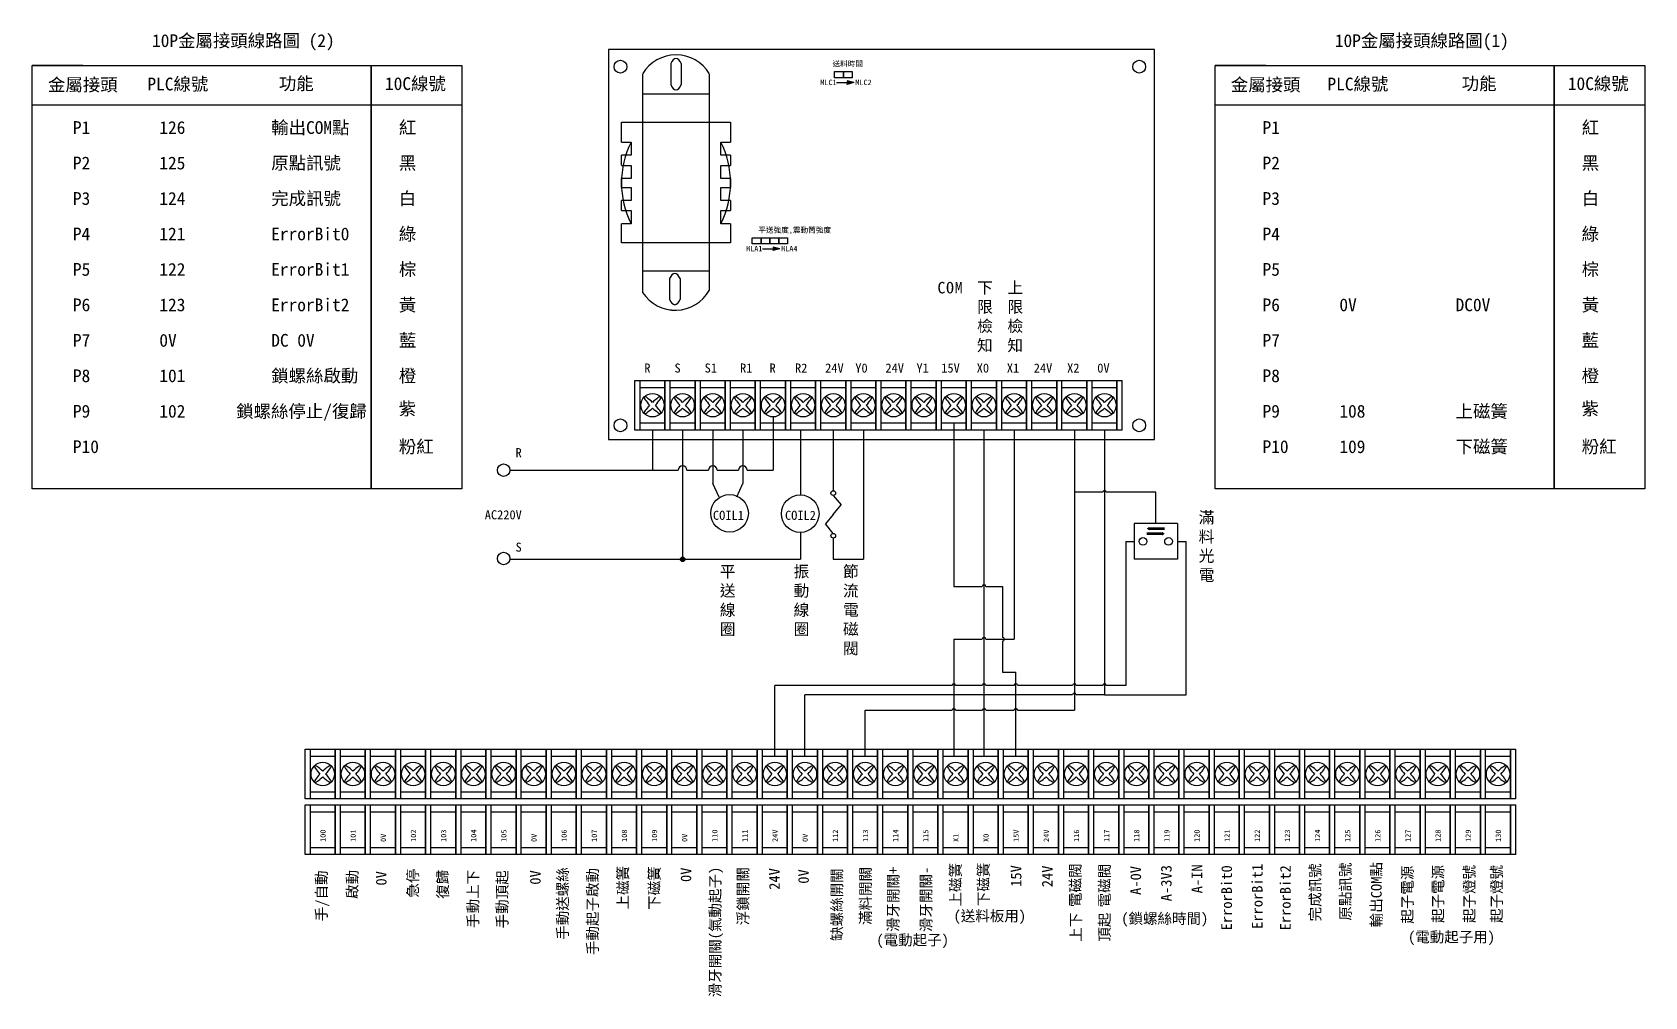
# Model space of a CAD drawing. Extents: x 363 to 817, y 464 to 736.
import ezdxf

# ---------------------------------------------------------------- set-up
doc = ezdxf.new("R2010")
doc.units = 0
doc.layers.get('0').update_dxf_attribs({"linetype": 'CONTINUOUS'})
for name, color, linetype in [('7', 7, 'CONTINUOUS'), ('圖框層', 7, 'CONTINUOUS'), ('實線', 7, 'CONTINUOUS'), ('標尺寸層', 3, 'CONTINUOUS')]:
    doc.layers.add(name, color=color, linetype=linetype)
doc.styles.add('STSL', font='kaiu.ttf')
doc.styles.add('標楷體', font='kaiu.ttf')

msp = doc.modelspace()

# ---------------------------------------------------------------- texts
at = {"layer": '圖框層', "color": 4, "style": 'STSL'}
for s, height, p in [('10P金屬接頭線路圖 (2)', 3.6, (396.32, 732.03)), ('10P金屬接頭線路圖(1) ', 3.6, (729.94, 732.03)), ('送料時間', 1.536, (588.25, 726.54)), ('金屬接頭', 3.6, (366.97, 719.6)), ('PLC線號', 3.6, (395.02, 719.8)), ('功能', 3.6, (432.1, 719.95)), ('10C線號', 3.6, (462.03, 719.91)), ('金屬接頭', 3.6, (700.6, 719.6)), ('PLC線號', 3.6, (727.86, 719.8)), ('功能', 3.6, (765.73, 719.95)), ('10C線號', 3.6, (795.66, 719.91)), ('MLC1', 1.536, (584.81, 721.29)), ('MLC2', 1.536, (594.69, 721.29)), ('P1', 3.6, (374, 707.53)), ('126', 3.6, (398.38, 707.53)), ('輸出COM點', 3.6, (429.94, 707.53)), ('紅', 3.6, (465.94, 707.53)), ('P1', 3.6, (709.55, 707.53)), ('紅', 3.6, (799.57, 707.53)), ('P2', 3.6, (374, 697.53)), ('125', 3.6, (398.38, 697.53)), ('原點訊號', 3.6, (429.94, 697.53)), ('黑', 3.6, (465.94, 697.53)), ('P2', 3.6, (709.55, 697.53)), ('黑', 3.6, (799.57, 697.53)), ('完成訊號', 3.6, (429.94, 687.53)), ('白', 3.6, (465.94, 687.53)), ('白', 3.6, (799.57, 687.53)), ('P3', 3.6, (374, 687.53)), ('124', 3.6, (398.38, 687.53)), ('P3', 3.6, (709.55, 687.53)), ('P4', 3.6, (374, 677.53)), ('121', 3.6, (398.38, 677.53)), ('ErrorBit0', 3.6, (429.94, 677.53)), ('綠', 3.6, (465.94, 677.53)), ('平送強度,震動筒強度', 1.536, (567.33, 679.67)), ('P4', 3.6, (709.55, 677.53)), ('綠', 3.6, (799.57, 677.53)), ('MLA1', 1.536, (563.89, 674.42)), ('MLA4', 1.536, (573.77, 674.42)), ('P5', 3.6, (374, 667.53)), ('122', 3.6, (398.38, 667.53)), ('ErrorBit1', 3.6, (429.94, 667.53)), ('棕', 3.6, (465.94, 667.53)), ('P5', 3.6, (709.55, 667.53)), ('棕', 3.6, (799.57, 667.53)), ('P6', 3.6, (374, 657.53)), ('123', 3.6, (398.38, 657.53)), ('ErrorBit2', 3.6, (429.94, 657.53)), ('黃', 3.6, (465.94, 657.53)), ('P6', 3.6, (709.55, 657.53)), ('0V', 3.6, (731.22, 657.53)), ('DC0V', 3.6, (764, 657.53)), ('黃', 3.6, (799.57, 657.53)), ('P7', 3.6, (374, 647.53)), ('0V', 3.6, (398.38, 647.53)), ('DC 0V', 3.6, (429.94, 647.53)), ('藍', 3.6, (465.94, 647.53)), ('P7', 3.6, (709.55, 647.53)), ('藍', 3.6, (799.57, 647.53)), ('鎖螺絲啟動', 3.6, (429.94, 637.53)), ('橙', 3.6, (465.94, 637.53)), ('R', 2.56, (535.18, 640.23)), ('S', 2.56, (543.68, 640.23)), ('S1', 2.56, (552.18, 640.23)), ('R1', 2.56, (562.18, 640.23)), ('R', 2.56, (570.49, 640.23)), ('R2', 2.56, (577.68, 640.23)), ('24V', 2.56, (586.18, 640.23)), ('Y0', 2.56, (594.68, 640.23)), ('24V', 2.56, (603.18, 640.23)), ('Y1', 2.56, (611.93, 640.23)), ('15V', 2.56, (618.93, 640.23)), ('X0', 2.56, (628.93, 640.23)), ('X1', 2.56, (637.43, 640.23)), ('24V', 2.56, (645.02, 640.23)), ('X2', 2.56, (654.43, 640.23)), ('0V', 2.56, (662.93, 640.23)), ('橙', 3.6, (799.57, 637.53)), ('P8', 3.6, (374, 637.53)), ('101', 3.6, (398.38, 637.53)), ('P8', 3.6, (709.55, 637.53)), ('紫', 3.6, (465.89, 628.24)), ('紫', 3.6, (799.52, 628.24)), ('P9', 3.6, (374, 627.53)), ('102', 3.6, (398.38, 627.53)), ('鎖螺絲停止/復歸', 3.6, (420.05, 627.53)), ('P9', 3.6, (709.55, 627.53)), ('108', 3.6, (731.22, 627.53)), ('上磁簧', 3.6, (764, 627.53)), ('P10', 3.6, (374, 617.53)), ('粉紅', 3.6, (465.94, 617.53)), ('R', 2.56, (498.86, 616.36)), ('P10', 3.6, (709.55, 617.53)), ('109', 3.6, (731.22, 617.53)), ('下磁簧', 3.6, (764, 617.53)), ('粉紅', 3.6, (799.57, 617.53)), ('AC220V', 2.56, (490.17, 598.85)), ('COIL1', 2.56, (554.54, 598.7)), ('COIL2', 2.56, (574.86, 598.7)), ('S', 2.56, (498.86, 589.72)), ('(送料板用)', 3, (622.4, 485.5)), ('(鎖螺絲時間)', 3, (669.7, 484.79)), ('(電動起子)', 3, (600.63, 478.73)), ('(電動起子用)', 3, (750.58, 479.58))]:
    msp.add_text(s, height=height, dxfattribs=at).set_placement(p)
for s, height, p in [('100', 1.5, (445.29, 507.86)), ('101', 1.5, (453.79, 507.86)), ('0V', 1.5, (462.29, 507.86)), ('102', 1.5, (470.79, 507.86)), ('103', 1.5, (479.29, 507.86)), ('104', 1.5, (487.79, 507.86)), ('105', 1.5, (496.29, 507.86)), ('0V', 1.5, (504.79, 507.86)), ('106', 1.5, (513.29, 507.86)), ('107', 1.5, (521.79, 507.86)), ('108', 1.5, (530.29, 507.86)), ('109', 1.5, (538.79, 507.86)), ('0V', 1.5, (547.29, 507.86)), ('110', 1.5, (555.79, 507.86)), ('111', 1.5, (564.29, 507.86)), ('24V', 1.5, (572.79, 507.86)), ('0V', 1.5, (581.29, 507.86)), ('112', 1.5, (589.79, 507.86)), ('113', 1.5, (598.29, 507.86)), ('114', 1.5, (606.79, 507.86)), ('115', 1.5, (615.29, 507.86)), ('X1', 1.5, (623.79, 507.86)), ('X0', 1.5, (632.29, 507.86)), ('15V', 1.5, (640.79, 507.86)), ('24V', 1.5, (649.29, 507.86)), ('116', 1.5, (657.79, 507.86)), ('117', 1.5, (666.29, 507.86)), ('118', 1.5, (674.79, 507.86)), ('119', 1.5, (683.29, 507.86)), ('120', 1.5, (691.79, 507.86)), ('121', 1.5, (700.29, 507.86)), ('122', 1.5, (708.79, 507.86)), ('123', 1.5, (717.29, 507.86)), ('124', 1.5, (725.79, 507.86)), ('125', 1.5, (734.29, 507.86)), ('126', 1.5, (742.79, 507.86)), ('127', 1.5, (751.29, 507.86)), ('128', 1.5, (759.79, 507.86)), ('129', 1.5, (768.29, 507.86)), ('130', 1.5, (776.79, 507.86)), ('手動送螺絲', 3, (513.63, 480.27)), ('上磁簧', 3, (530.64, 488.83)), ('下磁簧', 3, (539.47, 488.71)), ('0V', 3, (548.4, 496.58)), ('浮鎖開關', 3, (564.52, 484.37)), ('24V', 3, (573.37, 494.37)), ('滿料開關', 3, (599.05, 484.45)), ('滑牙開關+', 3, (606.86, 482.47)), ('滑牙開關-', 3, (616.13, 482.47)), ('上磁簧', 3, (624.45, 489.66)), ('下磁簧', 3, (632.31, 489.76)), ('15V', 3, (641.53, 495.2)), ('24V', 3, (650.32, 495.1)), ('電磁閥', 3, (658.26, 489.53)), ('電磁閥', 3, (666.47, 489.4)), ('A-0V', 3, (675.27, 492.93)), ('A-3V3', 3, (683.89, 491.14)), ('A-IN', 3, (692.52, 493.38)), ('ErrorBit0', 3, (700.92, 482.93)), ('ErrorBit1', 3, (709.55, 483.34)), ('ErrorBit2', 3, (717.49, 482.93)), ('完成訊號', 3, (725.9, 485.47)), ('原點訊號', 3, (734.42, 485.7)), ('輸出COM點', 3, (743.15, 483.81)), ('起子電源', 3, (751.9, 484.83)), ('起子電源', 3, (760.54, 485.02)), ('起子燈號', 3, (769.38, 485.02)), ('起子燈號', 3, (777.08, 485.02)), ('手/自動', 3, (445.6, 485.51)), ('啟動', 3, (454.31, 491.8)), ('0V', 3, (462.45, 495.57)), ('急停', 3, (471.36, 492.17)), ('復歸', 3, (479.81, 491.82)), ('手動上下', 3, (488.36, 483.63)), ('手動頂起', 3, (496.57, 483.51)), ('0V', 3, (505.92, 495.82)), ('手動起子啟動', 3, (522.09, 475.97)), ('滑牙開關(氣動起子)', 3, (556.64, 464.05)), ('0V', 3, (581.57, 496.09)), ('缺螺絲開關', 3, (590.97, 479.96)), ('上下', 3, (658.39, 479.74)), ('頂起', 3, (666.47, 479.74))]:
    msp.add_text(s, height=height, rotation=90, dxfattribs=at).set_placement(p)
at = {"layer": '標尺寸層', "color": 0, "char_height": 3.25, "width": 4.1791, "attachment_point": 1, "style": '標楷體'}
for s, insert in [('{\\T1.1;COM}', (617.86, 665.8)), ('{\\T1.1;下限\\P檢\\P知}', (629.03, 665.8)), ('{\\T1.1;上\\P限\\P檢\\P知}', (637.59, 665.8)), ('{\\T1.1;滿料光電}', (691.53, 601)), ('\\pt6.5;{\\T1.1;平\\P送線圈}', (556.47, 585.76)), ('\\pt6.5;{\\T1.1;振動\\P線圈}', (577.27, 585.76)), ('\\pt6.5;{\\T1.1;節流電磁閥}', (591.21, 585.76))]:
    msp.add_mtext(s, dxfattribs=dict(at, insert=insert))

# ---------------------------------------------------------------- blocks, each defined once
blk = doc.blocks.new('JOIN')
at = {"layer": '標尺寸層'}
h = blk.add_hatch(color=7, dxfattribs=at)
edge = h.paths.add_edge_path()
edge.add_arc((0, 0), 0.636, 0, 360)
at = {"layer": '標尺寸層', "color": 7}
blk.add_circle((0, 0), 0.636, dxfattribs=at)

# ---------------------------------------------------------------- hatches: boundary and pattern name
at = {"layer": '標尺寸層'}
for points in [[(594.27, 722.01), (592.42, 721.5), (592.52, 722.01), (592.42, 722.52)], [(573.35, 675.13), (571.5, 674.62), (571.6, 675.13), (571.5, 675.64)]]:
    msp.add_hatch(color=7, dxfattribs=at).paths.add_polyline_path(points)

# ---------------------------------------------------------------- linework, layer by layer
for p, q in [((376.81, 726.84), (362.53, 726.84)), ((710.44, 726.84), (696.16, 726.84))]:
    msp.add_line(p, q)
for points in [[(362.53, 726.84), (458.14, 726.84), (458.14, 607.4), (362.53, 607.4)], [(696.16, 726.84), (791.77, 726.84), (791.77, 607.4), (696.16, 607.4)]]:
    msp.add_lwpolyline(points, close=True)
for points in [[(677.63, 596.22, 1.08, 0, 0), (676.91, 596.22, 0, 0, 0)], [(681.23, 594.78, 1.08, 0, 0), (681.95, 594.78, 0, 0, 0)]]:
    msp.add_lwpolyline(points, format="xyseb")
at = {"layer": '7'}
for centre in [(675.83, 592.62), (675.83, 592.62), (683.03, 592.62), (683.03, 592.62)]:
    msp.add_circle(centre, 1.08, dxfattribs=at)
at = {"layer": '實線'}
for p, q in [((685.55, 597.66), (673.31, 597.66)), ((685.55, 597.66), (673.31, 597.66)), ((685.55, 597.66), (685.55, 587.58)), ((685.55, 597.66), (685.55, 587.58)), ((685.55, 587.58), (673.31, 587.58)), ((685.55, 587.58), (673.31, 587.58))]:
    msp.add_line(p, q, dxfattribs=at)
msp.add_lwpolyline([(673.31, 597.66), (673.31, 587.58)], dxfattribs=at)
msp.add_lwpolyline([(673.31, 597.66), (673.31, 587.58)], dxfattribs=at)
at = {"layer": '實線', "const_width": 0.72}
for points in [[(681.95, 596.22), (677.63, 596.22)], [(681.23, 594.78), (676.91, 594.78)]]:
    msp.add_lwpolyline(points, dxfattribs=at)
at = {"layer": '標尺寸層', "color": 7}
for p, q in [((534.71, 662.8), (534.71, 724.52)), ((542.66, 727.36), (542.66, 721.47)), ((545.61, 727.36), (545.61, 721.47)), ((553.51, 724.52), (553.51, 663.41)), ((589.42, 722.01), (592.52, 722.01)), ((594.27, 722.01), (592.42, 722.52)), ((592.42, 722.52), (592.52, 722.01)), ((594.27, 722.01), (592.42, 721.5)), ((592.42, 721.5), (592.52, 722.01)), ((362.53, 715.75), (483.73, 715.75)), ((696.16, 715.75), (817.35, 715.75)), ((568.5, 675.13), (571.6, 675.13)), ((573.35, 675.13), (571.5, 675.64)), ((571.5, 675.64), (571.6, 675.13)), ((573.35, 675.13), (571.5, 674.62)), ((571.5, 674.62), (571.6, 675.13)), ((542.3, 666.74), (542.3, 660.85)), ((545.25, 666.74), (545.25, 660.85)), ((542.81, 657.81), (542.44, 657.81)), ((533.98, 624.03), (533.98, 638.03)), ((542.48, 624.03), (542.48, 638.03)), ((550.98, 624.03), (550.98, 638.03)), ((559.48, 624.03), (559.48, 638.03)), ((567.98, 624.03), (567.98, 638.03)), ((576.48, 624.03), (576.48, 638.03)), ((584.98, 624.03), (584.98, 638.03)), ((593.48, 624.03), (593.48, 638.03)), ((601.98, 624.03), (601.98, 638.03)), ((610.48, 624.03), (610.48, 638.03)), ((618.98, 624.03), (618.98, 638.03)), ((627.48, 624.03), (627.48, 638.03)), ((635.98, 624.03), (635.98, 638.03)), ((644.48, 624.03), (644.48, 638.03)), ((652.98, 624.03), (652.98, 638.03)), ((661.48, 624.03), (661.48, 638.03)), ((668.48, 638.03), (669.98, 638.03)), ((668.48, 624.03), (668.48, 638.03)), ((669.98, 624.03), (669.98, 638.03)), ((533.98, 636.03), (540.98, 636.03)), ((542.48, 636.03), (549.48, 636.03)), ((550.98, 636.03), (557.98, 636.03)), ((559.48, 636.03), (566.48, 636.03)), ((567.98, 636.03), (574.98, 636.03)), ((576.48, 636.03), (583.48, 636.03)), ((584.98, 636.03), (591.98, 636.03)), ((593.48, 636.03), (600.48, 636.03)), ((601.98, 636.03), (608.98, 636.03)), ((610.48, 636.03), (617.48, 636.03)), ((618.98, 636.03), (625.98, 636.03)), ((627.48, 636.03), (634.48, 636.03)), ((635.98, 636.03), (642.98, 636.03)), ((644.48, 636.03), (651.48, 636.03)), ((652.98, 636.03), (659.98, 636.03)), ((661.48, 636.03), (668.48, 636.03)), ((533.98, 626.03), (540.98, 626.03)), ((542.48, 626.03), (549.48, 626.03)), ((550.98, 626.03), (557.98, 626.03)), ((559.48, 626.03), (566.48, 626.03)), ((567.98, 626.03), (574.98, 626.03)), ((576.48, 626.03), (583.48, 626.03)), ((584.98, 626.03), (591.98, 626.03)), ((593.48, 626.03), (600.48, 626.03)), ((601.98, 626.03), (608.98, 626.03)), ((610.48, 626.03), (617.48, 626.03)), ((618.98, 626.03), (625.98, 626.03)), ((627.48, 626.03), (634.48, 626.03)), ((635.98, 626.03), (642.98, 626.03)), ((644.48, 626.03), (651.48, 626.03)), ((652.98, 626.03), (659.98, 626.03)), ((661.48, 626.03), (668.48, 626.03)), ((669.98, 624.03), (668.48, 624.03)), ((440.98, 520.03), (440.98, 534.03)), ((449.48, 520.03), (449.48, 534.03)), ((457.98, 520.03), (457.98, 534.03)), ((466.48, 520.03), (466.48, 534.03)), ((474.98, 520.03), (474.98, 534.03)), ((483.48, 520.03), (483.48, 534.03)), ((491.98, 520.03), (491.98, 534.03)), ((500.48, 520.03), (500.48, 534.03)), ((508.98, 520.03), (508.98, 534.03)), ((517.48, 520.03), (517.48, 534.03)), ((525.98, 520.03), (525.98, 534.03)), ((534.48, 520.03), (534.48, 534.03)), ((542.98, 520.03), (542.98, 534.03)), ((551.48, 520.03), (551.48, 534.03)), ((559.98, 520.03), (559.98, 534.03)), ((568.48, 520.03), (568.48, 534.03)), ((575.48, 534.03), (576.98, 534.03)), ((575.48, 520.03), (575.48, 534.03)), ((576.98, 520.03), (576.98, 534.03)), ((576.98, 520.03), (576.98, 534.03)), ((585.48, 520.03), (585.48, 534.03)), ((593.98, 520.03), (593.98, 534.03)), ((602.48, 520.03), (602.48, 534.03)), ((610.98, 520.03), (610.98, 534.03)), ((619.48, 520.03), (619.48, 534.03)), ((627.98, 520.03), (627.98, 534.03)), ((636.48, 520.03), (636.48, 534.03)), ((644.98, 520.03), (644.98, 534.03)), ((653.48, 520.03), (653.48, 534.03)), ((661.98, 520.03), (661.98, 534.03)), ((670.48, 520.03), (670.48, 534.03)), ((678.98, 520.03), (678.98, 534.03)), ((687.48, 520.03), (687.48, 534.03)), ((695.98, 520.03), (695.98, 534.03)), ((704.48, 520.03), (704.48, 534.03)), ((711.48, 534.03), (712.98, 534.03)), ((711.48, 520.03), (711.48, 534.03)), ((712.98, 520.03), (712.98, 534.03)), ((712.98, 520.03), (712.98, 534.03)), ((721.48, 520.03), (721.48, 534.03)), ((729.98, 520.03), (729.98, 534.03)), ((738.48, 520.03), (738.48, 534.03)), ((746.98, 520.03), (746.98, 534.03)), ((755.48, 520.03), (755.48, 534.03)), ((763.98, 520.03), (763.98, 534.03)), ((772.48, 520.03), (772.48, 534.03)), ((779.48, 534.03), (780.98, 534.03)), ((779.48, 520.03), (779.48, 534.03)), ((780.98, 520.03), (780.98, 534.03)), ((440.98, 532.03), (447.98, 532.03)), ((449.48, 532.03), (456.48, 532.03)), ((457.98, 532.03), (464.98, 532.03)), ((466.48, 532.03), (473.48, 532.03)), ((474.98, 532.03), (481.98, 532.03)), ((483.48, 532.03), (490.48, 532.03)), ((491.98, 532.03), (498.98, 532.03)), ((500.48, 532.03), (507.48, 532.03)), ((508.98, 532.03), (515.98, 532.03)), ((517.48, 532.03), (524.48, 532.03)), ((525.98, 532.03), (532.98, 532.03)), ((534.48, 532.03), (541.48, 532.03)), ((542.98, 532.03), (549.98, 532.03)), ((551.48, 532.03), (558.48, 532.03)), ((559.98, 532.03), (566.98, 532.03)), ((568.48, 532.03), (575.48, 532.03)), ((576.98, 532.03), (583.98, 532.03)), ((585.48, 532.03), (592.48, 532.03)), ((593.98, 532.03), (600.98, 532.03)), ((602.48, 532.03), (609.48, 532.03)), ((610.98, 532.03), (617.98, 532.03)), ((619.48, 532.03), (626.48, 532.03)), ((627.98, 532.03), (634.98, 532.03)), ((636.48, 532.03), (643.48, 532.03)), ((644.98, 532.03), (651.98, 532.03)), ((653.48, 532.03), (660.48, 532.03)), ((661.98, 532.03), (668.98, 532.03)), ((670.48, 532.03), (677.48, 532.03)), ((678.98, 532.03), (685.98, 532.03)), ((687.48, 532.03), (694.48, 532.03)), ((695.98, 532.03), (702.98, 532.03)), ((704.48, 532.03), (711.48, 532.03)), ((712.98, 532.03), (719.98, 532.03)), ((721.48, 532.03), (728.48, 532.03)), ((729.98, 532.03), (736.98, 532.03)), ((738.48, 532.03), (745.48, 532.03)), ((746.98, 532.03), (753.98, 532.03)), ((755.48, 532.03), (762.48, 532.03)), ((763.98, 532.03), (770.98, 532.03)), ((772.48, 532.03), (779.48, 532.03)), ((440.98, 522.03), (447.98, 522.03)), ((449.48, 522.03), (456.48, 522.03)), ((457.98, 522.03), (464.98, 522.03)), ((466.48, 522.03), (473.48, 522.03)), ((474.98, 522.03), (481.98, 522.03)), ((483.48, 522.03), (490.48, 522.03)), ((491.98, 522.03), (498.98, 522.03)), ((500.48, 522.03), (507.48, 522.03)), ((508.98, 522.03), (515.98, 522.03)), ((517.48, 522.03), (524.48, 522.03)), ((525.98, 522.03), (532.98, 522.03)), ((534.48, 522.03), (541.48, 522.03)), ((542.98, 522.03), (549.98, 522.03)), ((551.48, 522.03), (558.48, 522.03)), ((559.98, 522.03), (566.98, 522.03)), ((568.48, 522.03), (575.48, 522.03)), ((576.98, 520.03), (575.48, 520.03)), ((576.98, 522.03), (583.98, 522.03)), ((585.48, 522.03), (592.48, 522.03)), ((593.98, 522.03), (600.98, 522.03)), ((602.48, 522.03), (609.48, 522.03)), ((610.98, 522.03), (617.98, 522.03)), ((619.48, 522.03), (626.48, 522.03)), ((627.98, 522.03), (634.98, 522.03)), ((636.48, 522.03), (643.48, 522.03)), ((644.98, 522.03), (651.98, 522.03)), ((653.48, 522.03), (660.48, 522.03)), ((661.98, 522.03), (668.98, 522.03)), ((670.48, 522.03), (677.48, 522.03)), ((678.98, 522.03), (685.98, 522.03)), ((687.48, 522.03), (694.48, 522.03)), ((695.98, 522.03), (702.98, 522.03)), ((704.48, 522.03), (711.48, 522.03)), ((712.98, 520.03), (711.48, 520.03)), ((712.98, 522.03), (719.98, 522.03)), ((721.48, 522.03), (728.48, 522.03)), ((729.98, 522.03), (736.98, 522.03)), ((738.48, 522.03), (745.48, 522.03)), ((746.98, 522.03), (753.98, 522.03)), ((755.48, 522.03), (762.48, 522.03)), ((763.98, 522.03), (770.98, 522.03)), ((772.48, 522.03), (779.48, 522.03)), ((780.98, 520.03), (779.48, 520.03)), ((440.98, 504.33), (440.98, 518.33)), ((440.98, 516.33), (447.98, 516.33)), ((449.48, 504.33), (449.48, 518.33)), ((449.48, 516.33), (456.48, 516.33)), ((457.98, 504.33), (457.98, 518.33)), ((457.98, 516.33), (464.98, 516.33)), ((466.48, 504.33), (466.48, 518.33)), ((466.48, 516.33), (473.48, 516.33)), ((474.98, 504.33), (474.98, 518.33)), ((474.98, 516.33), (481.98, 516.33)), ((483.48, 504.33), (483.48, 518.33)), ((483.48, 516.33), (490.48, 516.33)), ((491.98, 504.33), (491.98, 518.33)), ((491.98, 516.33), (498.98, 516.33)), ((500.48, 504.33), (500.48, 518.33)), ((500.48, 516.33), (507.48, 516.33)), ((508.98, 504.33), (508.98, 518.33)), ((508.98, 516.33), (515.98, 516.33)), ((517.48, 504.33), (517.48, 518.33)), ((517.48, 516.33), (524.48, 516.33)), ((525.98, 504.33), (525.98, 518.33)), ((525.98, 516.33), (532.98, 516.33)), ((534.48, 504.33), (534.48, 518.33)), ((534.48, 516.33), (541.48, 516.33)), ((542.98, 504.33), (542.98, 518.33)), ((542.98, 516.33), (549.98, 516.33)), ((551.48, 504.33), (551.48, 518.33)), ((551.48, 516.33), (558.48, 516.33)), ((559.98, 504.33), (559.98, 518.33)), ((559.98, 516.33), (566.98, 516.33)), ((568.48, 504.33), (568.48, 518.33)), ((568.48, 516.33), (575.48, 516.33)), ((575.48, 518.33), (576.98, 518.33)), ((575.48, 504.33), (575.48, 518.33)), ((576.98, 504.33), (576.98, 518.33)), ((576.98, 504.33), (576.98, 518.33)), ((576.98, 516.33), (583.98, 516.33)), ((585.48, 504.33), (585.48, 518.33)), ((585.48, 516.33), (592.48, 516.33)), ((593.98, 504.33), (593.98, 518.33)), ((593.98, 516.33), (600.98, 516.33)), ((602.48, 504.33), (602.48, 518.33)), ((602.48, 516.33), (609.48, 516.33)), ((610.98, 504.33), (610.98, 518.33)), ((610.98, 516.33), (617.98, 516.33)), ((619.48, 504.33), (619.48, 518.33)), ((619.48, 516.33), (626.48, 516.33)), ((627.98, 504.33), (627.98, 518.33)), ((627.98, 516.33), (634.98, 516.33)), ((636.48, 504.33), (636.48, 518.33)), ((636.48, 516.33), (643.48, 516.33)), ((644.98, 504.33), (644.98, 518.33)), ((644.98, 516.33), (651.98, 516.33)), ((653.48, 504.33), (653.48, 518.33)), ((653.48, 516.33), (660.48, 516.33)), ((661.98, 504.33), (661.98, 518.33)), ((661.98, 516.33), (668.98, 516.33)), ((670.48, 504.33), (670.48, 518.33)), ((670.48, 516.33), (677.48, 516.33)), ((678.98, 504.33), (678.98, 518.33)), ((678.98, 516.33), (685.98, 516.33)), ((687.48, 504.33), (687.48, 518.33)), ((687.48, 516.33), (694.48, 516.33)), ((695.98, 504.33), (695.98, 518.33)), ((695.98, 516.33), (702.98, 516.33)), ((704.48, 504.33), (704.48, 518.33)), ((704.48, 516.33), (711.48, 516.33)), ((711.48, 518.33), (712.98, 518.33)), ((711.48, 504.33), (711.48, 518.33)), ((712.98, 504.33), (712.98, 518.33)), ((712.98, 504.33), (712.98, 518.33)), ((712.98, 516.33), (719.98, 516.33)), ((721.48, 504.33), (721.48, 518.33)), ((721.48, 516.33), (728.48, 516.33)), ((729.98, 504.33), (729.98, 518.33)), ((729.98, 516.33), (736.98, 516.33)), ((738.48, 504.33), (738.48, 518.33)), ((738.48, 516.33), (745.48, 516.33)), ((746.98, 504.33), (746.98, 518.33)), ((746.98, 516.33), (753.98, 516.33)), ((755.48, 504.33), (755.48, 518.33)), ((755.48, 516.33), (762.48, 516.33)), ((763.98, 504.33), (763.98, 518.33)), ((763.98, 516.33), (770.98, 516.33)), ((772.48, 504.33), (772.48, 518.33)), ((772.48, 516.33), (779.48, 516.33)), ((779.48, 518.33), (780.98, 518.33)), ((779.48, 504.33), (779.48, 518.33)), ((780.98, 504.33), (780.98, 518.33)), ((440.98, 506.33), (447.98, 506.33)), ((449.48, 506.33), (456.48, 506.33)), ((457.98, 506.33), (464.98, 506.33)), ((466.48, 506.33), (473.48, 506.33)), ((474.98, 506.33), (481.98, 506.33)), ((483.48, 506.33), (490.48, 506.33)), ((491.98, 506.33), (498.98, 506.33)), ((500.48, 506.33), (507.48, 506.33)), ((508.98, 506.33), (515.98, 506.33)), ((517.48, 506.33), (524.48, 506.33)), ((525.98, 506.33), (532.98, 506.33)), ((534.48, 506.33), (541.48, 506.33)), ((542.98, 506.33), (549.98, 506.33)), ((551.48, 506.33), (558.48, 506.33)), ((559.98, 506.33), (566.98, 506.33)), ((568.48, 506.33), (575.48, 506.33)), ((576.98, 506.33), (583.98, 506.33)), ((585.48, 506.33), (592.48, 506.33)), ((593.98, 506.33), (600.98, 506.33)), ((602.48, 506.33), (609.48, 506.33)), ((610.98, 506.33), (617.98, 506.33)), ((619.48, 506.33), (626.48, 506.33)), ((627.98, 506.33), (634.98, 506.33)), ((636.48, 506.33), (643.48, 506.33)), ((644.98, 506.33), (651.98, 506.33)), ((653.48, 506.33), (660.48, 506.33)), ((661.98, 506.33), (668.98, 506.33)), ((670.48, 506.33), (677.48, 506.33)), ((678.98, 506.33), (685.98, 506.33)), ((687.48, 506.33), (694.48, 506.33)), ((695.98, 506.33), (702.98, 506.33)), ((704.48, 506.33), (711.48, 506.33)), ((712.98, 506.33), (719.98, 506.33)), ((721.48, 506.33), (728.48, 506.33)), ((729.98, 506.33), (736.98, 506.33)), ((738.48, 506.33), (745.48, 506.33)), ((746.98, 506.33), (753.98, 506.33)), ((755.48, 506.33), (762.48, 506.33)), ((763.98, 506.33), (770.98, 506.33)), ((772.48, 506.33), (779.48, 506.33)), ((576.98, 504.33), (575.48, 504.33)), ((712.98, 504.33), (711.48, 504.33)), ((780.98, 504.33), (779.48, 504.33))]:
    msp.add_line(p, q, dxfattribs=at)
at = {"layer": '標尺寸層', "color": 0}
for p, q in [((571.48, 627.73), (571.48, 612.71)), ((537.48, 624.03), (537.48, 612.71)), ((545.98, 624.03), (545.98, 587.58)), ((554.48, 624.03), (554.48, 608.95)), ((562.98, 624.03), (562.98, 608.95)), ((579.23, 624.03), (579.23, 605.7)), ((588.48, 624.03), (588.48, 606.9)), ((596.98, 624.03), (596.98, 587.58)), ((622.48, 626.03), (622.48, 579.91)), ((630.98, 624.03), (630.98, 532.03)), ((639.48, 624.03), (639.48, 565.03)), ((656.48, 624.03), (656.48, 545)), ((664.98, 624.03), (664.98, 549.35)), ((497.25, 612.71), (544.75, 612.71)), ((547.21, 612.71), (553.25, 612.71)), ((555.71, 612.71), (561.75, 612.71)), ((564.21, 612.71), (571.48, 612.71)), ((556.33, 605.11), (554.48, 608.95)), ((561.29, 605.19), (562.98, 608.95)), ((588.48, 605.57), (590.7, 602.9)), ((664.48, 606.46), (656.48, 606.46)), ((679.43, 606.46), (665.48, 606.46)), ((679.43, 597.66), (679.43, 606.46)), ((588.48, 600.23), (590.7, 602.9)), ((588.48, 600.23), (586.26, 597.56)), ((588.48, 594.89), (586.26, 597.56)), ((579.23, 595.14), (579.23, 587.58)), ((588.48, 593.57), (588.48, 587.58)), ((670.98, 592.62), (673.31, 592.62)), ((670.98, 592.62), (670.98, 552)), ((685.55, 592.62), (687.98, 592.62)), ((687.98, 549.35), (687.98, 592.62)), ((497.25, 587.58), (579.23, 587.58)), ((588.48, 587.58), (596.98, 587.58)), ((622.48, 579.91), (630.51, 579.91)), ((631.51, 579.91), (636.23, 579.91)), ((636.23, 579.91), (636.23, 565.53)), ((622.48, 565.03), (622.48, 532.03)), ((622.48, 565.03), (630.51, 565.03)), ((631.51, 565.03), (639.48, 565.03)), ((636.23, 564.53), (636.23, 555.78)), ((636.23, 555.78), (639.98, 555.78)), ((639.98, 532.03), (639.98, 555.78)), ((571.98, 532.03), (571.98, 552)), ((621.98, 552), (571.98, 552)), ((630.48, 552), (622.98, 552)), ((639.48, 552), (631.48, 552)), ((655.98, 552), (640.48, 552)), ((664.48, 552), (656.98, 552)), ((670.98, 552), (665.48, 552)), ((580.48, 532.03), (580.48, 549.35)), ((655.98, 549.35), (580.48, 549.35)), ((664.98, 549.35), (656.98, 549.35)), ((664.98, 549.35), (687.98, 549.35)), ((597.48, 532.03), (597.48, 545)), ((597.48, 545), (621.98, 545)), ((622.98, 545), (630.51, 545)), ((631.51, 545), (639.48, 545)), ((640.48, 545), (656.48, 545))]:
    msp.add_line(p, q, dxfattribs=at)
at = {"layer": '標尺寸層', "color": 7}
for points in [[(525.03, 621.35), (679.03, 621.35), (679.03, 731.35), (525.03, 731.35)], [(458.14, 726.84), (483.73, 726.84), (483.73, 607.4), (458.14, 607.4)], [(588.86, 725.12), (591.34, 725.12), (591.34, 723.38), (588.86, 723.38)], [(591.34, 725.12), (593.82, 725.12), (593.82, 723.38), (591.34, 723.38)], [(791.77, 726.84), (817.35, 726.84), (817.35, 607.4), (791.77, 607.4)], [(534.71, 718.81), (553.51, 718.81), (553.51, 668.81), (534.71, 668.81)], [(565.62, 678.25), (568.11, 678.25), (568.11, 676.51), (565.62, 676.51)], [(568.11, 678.25), (570.59, 678.25), (570.59, 676.51), (568.11, 676.51)], [(570.59, 678.25), (573.07, 678.25), (573.07, 676.51), (570.59, 676.51)], [(573.07, 678.25), (575.55, 678.25), (575.55, 676.51), (573.07, 676.51)], [(532.48, 638.03), (540.98, 638.03), (540.98, 624.03), (532.48, 624.03)], [(540.98, 638.03), (549.48, 638.03), (549.48, 624.03), (540.98, 624.03)], [(549.48, 638.03), (557.98, 638.03), (557.98, 624.03), (549.48, 624.03)], [(557.98, 638.03), (566.48, 638.03), (566.48, 624.03), (557.98, 624.03)], [(566.48, 638.03), (574.98, 638.03), (574.98, 624.03), (566.48, 624.03)], [(574.98, 638.03), (583.48, 638.03), (583.48, 624.03), (574.98, 624.03)], [(583.48, 638.03), (591.98, 638.03), (591.98, 624.03), (583.48, 624.03)], [(591.98, 638.03), (600.48, 638.03), (600.48, 624.03), (591.98, 624.03)], [(600.48, 638.03), (608.98, 638.03), (608.98, 624.03), (600.48, 624.03)], [(608.98, 638.03), (617.48, 638.03), (617.48, 624.03), (608.98, 624.03)], [(617.48, 638.03), (625.98, 638.03), (625.98, 624.03), (617.48, 624.03)], [(625.98, 638.03), (634.48, 638.03), (634.48, 624.03), (625.98, 624.03)], [(634.48, 638.03), (642.98, 638.03), (642.98, 624.03), (634.48, 624.03)], [(642.98, 638.03), (651.48, 638.03), (651.48, 624.03), (642.98, 624.03)], [(651.48, 638.03), (659.98, 638.03), (659.98, 624.03), (651.48, 624.03)], [(659.98, 638.03), (668.48, 638.03), (668.48, 624.03), (659.98, 624.03)], [(439.48, 534.03), (447.98, 534.03), (447.98, 520.03), (439.48, 520.03)], [(447.98, 534.03), (456.48, 534.03), (456.48, 520.03), (447.98, 520.03)], [(456.48, 534.03), (464.98, 534.03), (464.98, 520.03), (456.48, 520.03)], [(464.98, 534.03), (473.48, 534.03), (473.48, 520.03), (464.98, 520.03)], [(473.48, 534.03), (481.98, 534.03), (481.98, 520.03), (473.48, 520.03)], [(481.98, 534.03), (490.48, 534.03), (490.48, 520.03), (481.98, 520.03)], [(490.48, 534.03), (498.98, 534.03), (498.98, 520.03), (490.48, 520.03)], [(498.98, 534.03), (507.48, 534.03), (507.48, 520.03), (498.98, 520.03)], [(507.48, 534.03), (515.98, 534.03), (515.98, 520.03), (507.48, 520.03)], [(515.98, 534.03), (524.48, 534.03), (524.48, 520.03), (515.98, 520.03)], [(524.48, 534.03), (532.98, 534.03), (532.98, 520.03), (524.48, 520.03)], [(532.98, 534.03), (541.48, 534.03), (541.48, 520.03), (532.98, 520.03)], [(541.48, 534.03), (549.98, 534.03), (549.98, 520.03), (541.48, 520.03)], [(549.98, 534.03), (558.48, 534.03), (558.48, 520.03), (549.98, 520.03)], [(558.48, 534.03), (566.98, 534.03), (566.98, 520.03), (558.48, 520.03)], [(566.98, 534.03), (575.48, 534.03), (575.48, 520.03), (566.98, 520.03)], [(575.48, 534.03), (583.98, 534.03), (583.98, 520.03), (575.48, 520.03)], [(583.98, 534.03), (592.48, 534.03), (592.48, 520.03), (583.98, 520.03)], [(592.48, 534.03), (600.98, 534.03), (600.98, 520.03), (592.48, 520.03)], [(600.98, 534.03), (609.48, 534.03), (609.48, 520.03), (600.98, 520.03)], [(609.48, 534.03), (617.98, 534.03), (617.98, 520.03), (609.48, 520.03)], [(617.98, 534.03), (626.48, 534.03), (626.48, 520.03), (617.98, 520.03)], [(626.48, 534.03), (634.98, 534.03), (634.98, 520.03), (626.48, 520.03)], [(634.98, 534.03), (643.48, 534.03), (643.48, 520.03), (634.98, 520.03)], [(643.48, 534.03), (651.98, 534.03), (651.98, 520.03), (643.48, 520.03)], [(651.98, 534.03), (660.48, 534.03), (660.48, 520.03), (651.98, 520.03)], [(660.48, 534.03), (668.98, 534.03), (668.98, 520.03), (660.48, 520.03)], [(668.98, 534.03), (677.48, 534.03), (677.48, 520.03), (668.98, 520.03)], [(677.48, 534.03), (685.98, 534.03), (685.98, 520.03), (677.48, 520.03)], [(685.98, 534.03), (694.48, 534.03), (694.48, 520.03), (685.98, 520.03)], [(694.48, 534.03), (702.98, 534.03), (702.98, 520.03), (694.48, 520.03)], [(702.98, 534.03), (711.48, 534.03), (711.48, 520.03), (702.98, 520.03)], [(711.48, 534.03), (719.98, 534.03), (719.98, 520.03), (711.48, 520.03)], [(719.98, 534.03), (728.48, 534.03), (728.48, 520.03), (719.98, 520.03)], [(728.48, 534.03), (736.98, 534.03), (736.98, 520.03), (728.48, 520.03)], [(736.98, 534.03), (745.48, 534.03), (745.48, 520.03), (736.98, 520.03)], [(745.48, 534.03), (753.98, 534.03), (753.98, 520.03), (745.48, 520.03)], [(753.98, 534.03), (762.48, 534.03), (762.48, 520.03), (753.98, 520.03)], [(762.48, 534.03), (770.98, 534.03), (770.98, 520.03), (762.48, 520.03)], [(770.98, 534.03), (779.48, 534.03), (779.48, 520.03), (770.98, 520.03)], [(439.48, 518.33), (447.98, 518.33), (447.98, 504.33), (439.48, 504.33)], [(447.98, 518.33), (456.48, 518.33), (456.48, 504.33), (447.98, 504.33)], [(456.48, 518.33), (464.98, 518.33), (464.98, 504.33), (456.48, 504.33)], [(464.98, 518.33), (473.48, 518.33), (473.48, 504.33), (464.98, 504.33)], [(473.48, 518.33), (481.98, 518.33), (481.98, 504.33), (473.48, 504.33)], [(481.98, 518.33), (490.48, 518.33), (490.48, 504.33), (481.98, 504.33)], [(490.48, 518.33), (498.98, 518.33), (498.98, 504.33), (490.48, 504.33)], [(498.98, 518.33), (507.48, 518.33), (507.48, 504.33), (498.98, 504.33)], [(507.48, 518.33), (515.98, 518.33), (515.98, 504.33), (507.48, 504.33)], [(515.98, 518.33), (524.48, 518.33), (524.48, 504.33), (515.98, 504.33)], [(524.48, 518.33), (532.98, 518.33), (532.98, 504.33), (524.48, 504.33)], [(532.98, 518.33), (541.48, 518.33), (541.48, 504.33), (532.98, 504.33)], [(541.48, 518.33), (549.98, 518.33), (549.98, 504.33), (541.48, 504.33)], [(549.98, 518.33), (558.48, 518.33), (558.48, 504.33), (549.98, 504.33)], [(558.48, 518.33), (566.98, 518.33), (566.98, 504.33), (558.48, 504.33)], [(566.98, 518.33), (575.48, 518.33), (575.48, 504.33), (566.98, 504.33)], [(575.48, 518.33), (583.98, 518.33), (583.98, 504.33), (575.48, 504.33)], [(583.98, 518.33), (592.48, 518.33), (592.48, 504.33), (583.98, 504.33)], [(592.48, 518.33), (600.98, 518.33), (600.98, 504.33), (592.48, 504.33)], [(600.98, 518.33), (609.48, 518.33), (609.48, 504.33), (600.98, 504.33)], [(609.48, 518.33), (617.98, 518.33), (617.98, 504.33), (609.48, 504.33)], [(617.98, 518.33), (626.48, 518.33), (626.48, 504.33), (617.98, 504.33)], [(626.48, 518.33), (634.98, 518.33), (634.98, 504.33), (626.48, 504.33)], [(634.98, 518.33), (643.48, 518.33), (643.48, 504.33), (634.98, 504.33)], [(643.48, 518.33), (651.98, 518.33), (651.98, 504.33), (643.48, 504.33)], [(651.98, 518.33), (660.48, 518.33), (660.48, 504.33), (651.98, 504.33)], [(660.48, 518.33), (668.98, 518.33), (668.98, 504.33), (660.48, 504.33)], [(668.98, 518.33), (677.48, 518.33), (677.48, 504.33), (668.98, 504.33)], [(677.48, 518.33), (685.98, 518.33), (685.98, 504.33), (677.48, 504.33)], [(685.98, 518.33), (694.48, 518.33), (694.48, 504.33), (685.98, 504.33)], [(694.48, 518.33), (702.98, 518.33), (702.98, 504.33), (694.48, 504.33)], [(702.98, 518.33), (711.48, 518.33), (711.48, 504.33), (702.98, 504.33)], [(711.48, 518.33), (719.98, 518.33), (719.98, 504.33), (711.48, 504.33)], [(719.98, 518.33), (728.48, 518.33), (728.48, 504.33), (719.98, 504.33)], [(728.48, 518.33), (736.98, 518.33), (736.98, 504.33), (728.48, 504.33)], [(736.98, 518.33), (745.48, 518.33), (745.48, 504.33), (736.98, 504.33)], [(745.48, 518.33), (753.98, 518.33), (753.98, 504.33), (745.48, 504.33)], [(753.98, 518.33), (762.48, 518.33), (762.48, 504.33), (753.98, 504.33)], [(762.48, 518.33), (770.98, 518.33), (770.98, 504.33), (762.48, 504.33)], [(770.98, 518.33), (779.48, 518.33), (779.48, 504.33), (770.98, 504.33)]]:
    msp.add_lwpolyline(points, close=True, dxfattribs=at)
for points in [[(528.71, 705.22), (528.71, 710.81), (559.51, 710.81), (559.51, 705.22)], [(528.71, 705.22), (531.47, 705.22), (531.47, 701.5), (528.71, 701.5)], [(559.51, 701.5), (556.74, 701.5), (556.74, 705.22), (559.51, 705.22)], [(528.71, 698.73), (528.71, 701.57)], [(559.51, 701.5), (559.51, 698.66)], [(528.71, 698.66), (531.47, 698.66), (531.47, 694.94), (528.71, 694.94)], [(559.51, 694.94), (556.74, 694.94), (556.74, 698.66), (559.51, 698.66)], [(528.71, 692.46), (531.47, 692.46), (531.47, 688.74), (528.71, 688.74)], [(528.74, 692.46), (528.74, 694.94)], [(559.51, 688.74), (556.74, 688.74), (556.74, 692.46), (559.51, 692.46)], [(559.51, 694.94), (559.51, 692.46)], [(528.71, 685.9), (528.71, 688.74)], [(559.51, 688.74), (559.51, 685.9)], [(528.71, 685.9), (531.47, 685.9), (531.47, 682.18), (528.71, 682.18)], [(559.51, 682.18), (556.74, 682.18), (556.74, 685.9), (559.51, 685.9)], [(559.51, 682.18), (559.51, 676.81), (528.71, 676.81), (528.71, 682.18)]]:
    msp.add_lwpolyline(points, dxfattribs=at)
for centre, radius in [((528.45, 726.49), 1.8), ((674.76, 726.49), 1.8), ((537.48, 631.03), 3.3), ((545.98, 631.03), 3.3), ((554.48, 631.03), 3.3), ((562.98, 631.03), 3.3), ((571.48, 631.03), 3.3), ((579.98, 631.03), 3.3), ((588.48, 631.03), 3.3), ((596.98, 631.03), 3.3), ((605.48, 631.03), 3.3), ((613.98, 631.03), 3.3), ((622.48, 631.03), 3.3), ((630.98, 631.03), 3.3), ((639.48, 631.03), 3.3), ((647.98, 631.03), 3.3), ((656.48, 631.03), 3.3), ((664.98, 631.03), 3.3), ((528.45, 625.35), 1.8), ((674.76, 625.35), 1.8), ((444.48, 527.03), 3.3), ((452.98, 527.03), 3.3), ((461.48, 527.03), 3.3), ((469.98, 527.03), 3.3), ((478.48, 527.03), 3.3), ((486.98, 527.03), 3.3), ((495.48, 527.03), 3.3), ((503.98, 527.03), 3.3), ((512.48, 527.03), 3.3), ((520.98, 527.03), 3.3), ((529.48, 527.03), 3.3), ((537.98, 527.03), 3.3), ((546.48, 527.03), 3.3), ((554.98, 527.03), 3.3), ((563.48, 527.03), 3.3), ((571.98, 527.03), 3.3), ((580.48, 527.03), 3.3), ((588.98, 527.03), 3.3), ((597.48, 527.03), 3.3), ((605.98, 527.03), 3.3), ((614.48, 527.03), 3.3), ((622.98, 527.03), 3.3), ((631.48, 527.03), 3.3), ((639.98, 527.03), 3.3), ((648.48, 527.03), 3.3), ((656.98, 527.03), 3.3), ((665.48, 527.03), 3.3), ((673.98, 527.03), 3.3), ((682.48, 527.03), 3.3), ((690.98, 527.03), 3.3), ((699.48, 527.03), 3.3), ((707.98, 527.03), 3.3), ((716.48, 527.03), 3.3), ((724.98, 527.03), 3.3), ((733.48, 527.03), 3.3), ((741.98, 527.03), 3.3), ((750.48, 527.03), 3.3), ((758.98, 527.03), 3.3), ((767.48, 527.03), 3.3), ((775.98, 527.03), 3.3)]:
    msp.add_circle(centre, radius, dxfattribs=at)
at = {"layer": '標尺寸層', "color": 0}
for centre, radius in [((495.49, 612.71), 1.76), ((559.22, 600.54), 5.3), ((579.15, 600.44), 5.3), ((588.48, 606.24), 0.661), ((588.48, 594.23), 0.661), ((495.5, 587.81), 1.76)]:
    msp.add_circle(centre, radius, dxfattribs=at)
at = {"layer": '標尺寸層', "color": 7}
for centre, radius, start, end in [((544.11, 718.81), 11, 31.2904, 148.7096), ((554.09, 693.7), 25.38, 153.0097, 206.9903), ((534.12, 693.7), 25.38, 333.0097, 26.9903), ((543.92, 668.81), 11, 213.0775, 330.5935), ((545.98, 612.71), 1.23, 0, 180), ((554.48, 612.71), 1.23, 0, 180), ((562.98, 612.71), 1.23, 0, 180)]:
    msp.add_arc(centre, radius, start, end, dxfattribs=at)
at = {"layer": '標尺寸層', "color": 0}
for centre, start, end in [((664.98, 606.46), 360, 180), ((631.01, 579.91), 360, 180), ((631.01, 565.03), 360, 180), ((636.23, 565.03), 270, 90), ((622.48, 552), 360, 180), ((630.98, 552), 360, 180), ((639.98, 552), 360, 180), ((656.48, 552), 360, 180), ((664.98, 552), 360, 180), ((656.48, 549.35), 360, 180), ((622.48, 545), 360, 180), ((631.01, 545), 360, 180), ((639.98, 545), 360, 180)]:
    msp.add_arc(centre, 0.5, start, end, dxfattribs=at)
at = {"layer": '標尺寸層', "color": 7}
for centre, major_axis, ratio, start_param, end_param in [((544.13, 724.41), (0, 4.41), 0.450876, 5.444367, 7.122003), ((544.13, 724.41), (0, 4.41), 0.450876, 2.302775, 3.98041), ((543.78, 663.79), (0, 4.41), 0.450876, 5.444367, 7.122003), ((543.78, 663.79), (0, 4.41), 0.450876, 2.302775, 3.98041), ((537.48, 631.03), (-2.33, 2.33), 0.176168, 4.886768, 7.679603), ((537.48, 631.03), (2.33, 2.33), 0.176168, 4.886768, 7.679603), ((545.98, 631.03), (-2.33, 2.33), 0.176168, 4.886768, 7.679603), ((545.98, 631.03), (2.33, 2.33), 0.176168, 4.886768, 7.679603), ((554.48, 631.03), (-2.33, 2.33), 0.176168, 4.886768, 7.679603), ((554.48, 631.03), (2.33, 2.33), 0.176168, 4.886768, 7.679603), ((562.98, 631.03), (-2.33, 2.33), 0.176168, 4.886768, 7.679603), ((562.98, 631.03), (2.33, 2.33), 0.176168, 4.886768, 7.679603), ((571.48, 631.03), (-2.33, 2.33), 0.176168, 4.886768, 7.679603), ((571.48, 631.03), (2.33, 2.33), 0.176168, 4.886768, 7.679603), ((579.98, 631.03), (-2.33, 2.33), 0.176168, 4.886768, 7.679603), ((579.98, 631.03), (2.33, 2.33), 0.176168, 4.886768, 7.679603), ((588.48, 631.03), (-2.33, 2.33), 0.176168, 4.886768, 7.679603), ((588.48, 631.03), (2.33, 2.33), 0.176168, 4.886768, 7.679603), ((596.98, 631.03), (-2.33, 2.33), 0.176168, 4.886768, 7.679603), ((596.98, 631.03), (2.33, 2.33), 0.176168, 4.886768, 7.679603), ((605.48, 631.03), (-2.33, 2.33), 0.176168, 4.886768, 7.679603), ((605.48, 631.03), (2.33, 2.33), 0.176168, 4.886768, 7.679603), ((613.98, 631.03), (-2.33, 2.33), 0.176168, 4.886768, 7.679603), ((613.98, 631.03), (2.33, 2.33), 0.176168, 4.886768, 7.679603), ((622.48, 631.03), (-2.33, 2.33), 0.176168, 4.886768, 7.679603), ((622.48, 631.03), (2.33, 2.33), 0.176168, 4.886768, 7.679603), ((630.98, 631.03), (-2.33, 2.33), 0.176168, 4.886768, 7.679603), ((630.98, 631.03), (2.33, 2.33), 0.176168, 4.886768, 7.679603), ((639.48, 631.03), (-2.33, 2.33), 0.176168, 4.886768, 7.679603), ((639.48, 631.03), (2.33, 2.33), 0.176168, 4.886768, 7.679603), ((647.98, 631.03), (-2.33, 2.33), 0.176168, 4.886768, 7.679603), ((647.98, 631.03), (2.33, 2.33), 0.176168, 4.886768, 7.679603), ((656.48, 631.03), (-2.33, 2.33), 0.176168, 4.886768, 7.679603), ((656.48, 631.03), (2.33, 2.33), 0.176168, 4.886768, 7.679603), ((664.98, 631.03), (-2.33, 2.33), 0.176168, 4.886768, 7.679603), ((664.98, 631.03), (2.33, 2.33), 0.176168, 4.886768, 7.679603), ((537.48, 631.03), (2.33, 2.33), 0.176168, 1.745175, 4.53801), ((537.48, 631.03), (-2.33, 2.33), 0.176168, 8.02836, 10.821195), ((545.98, 631.03), (2.33, 2.33), 0.176168, 1.745175, 4.53801), ((545.98, 631.03), (-2.33, 2.33), 0.176168, 8.02836, 10.821195), ((554.48, 631.03), (2.33, 2.33), 0.176168, 1.745175, 4.53801), ((554.48, 631.03), (-2.33, 2.33), 0.176168, 8.02836, 10.821195), ((562.98, 631.03), (2.33, 2.33), 0.176168, 1.745175, 4.53801), ((562.98, 631.03), (-2.33, 2.33), 0.176168, 8.02836, 10.821195), ((571.48, 631.03), (2.33, 2.33), 0.176168, 1.745175, 4.53801), ((571.48, 631.03), (-2.33, 2.33), 0.176168, 8.02836, 10.821195), ((579.98, 631.03), (2.33, 2.33), 0.176168, 1.745175, 4.53801), ((579.98, 631.03), (-2.33, 2.33), 0.176168, 8.02836, 10.821195), ((588.48, 631.03), (2.33, 2.33), 0.176168, 1.745175, 4.53801), ((588.48, 631.03), (-2.33, 2.33), 0.176168, 8.02836, 10.821195), ((596.98, 631.03), (2.33, 2.33), 0.176168, 1.745175, 4.53801), ((596.98, 631.03), (-2.33, 2.33), 0.176168, 8.02836, 10.821195), ((605.48, 631.03), (2.33, 2.33), 0.176168, 1.745175, 4.53801), ((605.48, 631.03), (-2.33, 2.33), 0.176168, 8.02836, 10.821195), ((613.98, 631.03), (2.33, 2.33), 0.176168, 1.745175, 4.53801), ((613.98, 631.03), (-2.33, 2.33), 0.176168, 8.02836, 10.821195), ((622.48, 631.03), (2.33, 2.33), 0.176168, 1.745175, 4.53801), ((622.48, 631.03), (-2.33, 2.33), 0.176168, 8.02836, 10.821195), ((630.98, 631.03), (2.33, 2.33), 0.176168, 1.745175, 4.53801), ((630.98, 631.03), (-2.33, 2.33), 0.176168, 8.02836, 10.821195), ((639.48, 631.03), (2.33, 2.33), 0.176168, 1.745175, 4.53801), ((639.48, 631.03), (-2.33, 2.33), 0.176168, 8.02836, 10.821195), ((647.98, 631.03), (2.33, 2.33), 0.176168, 1.745175, 4.53801), ((647.98, 631.03), (-2.33, 2.33), 0.176168, 8.02836, 10.821195), ((656.48, 631.03), (2.33, 2.33), 0.176168, 1.745175, 4.53801), ((656.48, 631.03), (-2.33, 2.33), 0.176168, 8.02836, 10.821195), ((664.98, 631.03), (2.33, 2.33), 0.176168, 1.745175, 4.53801), ((664.98, 631.03), (-2.33, 2.33), 0.176168, 8.02836, 10.821195), ((444.48, 527.03), (-2.33, 2.33), 0.176168, 4.886768, 7.679603), ((444.48, 527.03), (2.33, 2.33), 0.176168, 4.886768, 7.679603), ((452.98, 527.03), (-2.33, 2.33), 0.176168, 4.886768, 7.679603), ((452.98, 527.03), (2.33, 2.33), 0.176168, 4.886768, 7.679603), ((461.48, 527.03), (-2.33, 2.33), 0.176168, 4.886768, 7.679603), ((461.48, 527.03), (2.33, 2.33), 0.176168, 4.886768, 7.679603), ((469.98, 527.03), (-2.33, 2.33), 0.176168, 4.886768, 7.679603), ((469.98, 527.03), (2.33, 2.33), 0.176168, 4.886768, 7.679603), ((478.48, 527.03), (-2.33, 2.33), 0.176168, 4.886768, 7.679603), ((478.48, 527.03), (2.33, 2.33), 0.176168, 4.886768, 7.679603), ((486.98, 527.03), (-2.33, 2.33), 0.176168, 4.886768, 7.679603), ((486.98, 527.03), (2.33, 2.33), 0.176168, 4.886768, 7.679603), ((495.48, 527.03), (-2.33, 2.33), 0.176168, 4.886768, 7.679603), ((495.48, 527.03), (2.33, 2.33), 0.176168, 4.886768, 7.679603), ((503.98, 527.03), (-2.33, 2.33), 0.176168, 4.886768, 7.679603), ((503.98, 527.03), (2.33, 2.33), 0.176168, 4.886768, 7.679603), ((512.48, 527.03), (-2.33, 2.33), 0.176168, 4.886768, 7.679603), ((512.48, 527.03), (2.33, 2.33), 0.176168, 4.886768, 7.679603), ((520.98, 527.03), (-2.33, 2.33), 0.176168, 4.886768, 7.679603), ((520.98, 527.03), (2.33, 2.33), 0.176168, 4.886768, 7.679603), ((529.48, 527.03), (-2.33, 2.33), 0.176168, 4.886768, 7.679603), ((529.48, 527.03), (2.33, 2.33), 0.176168, 4.886768, 7.679603), ((537.98, 527.03), (-2.33, 2.33), 0.176168, 4.886768, 7.679603), ((537.98, 527.03), (2.33, 2.33), 0.176168, 4.886768, 7.679603), ((546.48, 527.03), (-2.33, 2.33), 0.176168, 4.886768, 7.679603), ((546.48, 527.03), (2.33, 2.33), 0.176168, 4.886768, 7.679603), ((554.98, 527.03), (-2.33, 2.33), 0.176168, 4.886768, 7.679603), ((554.98, 527.03), (2.33, 2.33), 0.176168, 4.886768, 7.679603), ((563.48, 527.03), (-2.33, 2.33), 0.176168, 4.886768, 7.679603), ((563.48, 527.03), (2.33, 2.33), 0.176168, 4.886768, 7.679603), ((571.98, 527.03), (-2.33, 2.33), 0.176168, 4.886768, 7.679603), ((571.98, 527.03), (2.33, 2.33), 0.176168, 4.886768, 7.679603), ((580.48, 527.03), (-2.33, 2.33), 0.176168, 4.886768, 7.679603), ((580.48, 527.03), (2.33, 2.33), 0.176168, 4.886768, 7.679603), ((588.98, 527.03), (-2.33, 2.33), 0.176168, 4.886768, 7.679603), ((588.98, 527.03), (2.33, 2.33), 0.176168, 4.886768, 7.679603), ((597.48, 527.03), (-2.33, 2.33), 0.176168, 4.886768, 7.679603), ((597.48, 527.03), (2.33, 2.33), 0.176168, 4.886768, 7.679603), ((605.98, 527.03), (-2.33, 2.33), 0.176168, 4.886768, 7.679603), ((605.98, 527.03), (2.33, 2.33), 0.176168, 4.886768, 7.679603), ((614.48, 527.03), (-2.33, 2.33), 0.176168, 4.886768, 7.679603), ((614.48, 527.03), (2.33, 2.33), 0.176168, 4.886768, 7.679603), ((622.98, 527.03), (-2.33, 2.33), 0.176168, 4.886768, 7.679603), ((622.98, 527.03), (2.33, 2.33), 0.176168, 4.886768, 7.679603), ((631.48, 527.03), (-2.33, 2.33), 0.176168, 4.886768, 7.679603), ((631.48, 527.03), (2.33, 2.33), 0.176168, 4.886768, 7.679603), ((639.98, 527.03), (-2.33, 2.33), 0.176168, 4.886768, 7.679603), ((639.98, 527.03), (2.33, 2.33), 0.176168, 4.886768, 7.679603), ((648.48, 527.03), (-2.33, 2.33), 0.176168, 4.886768, 7.679603), ((648.48, 527.03), (2.33, 2.33), 0.176168, 4.886768, 7.679603), ((656.98, 527.03), (-2.33, 2.33), 0.176168, 4.886768, 7.679603), ((656.98, 527.03), (2.33, 2.33), 0.176168, 4.886768, 7.679603), ((665.48, 527.03), (-2.33, 2.33), 0.176168, 4.886768, 7.679603), ((665.48, 527.03), (2.33, 2.33), 0.176168, 4.886768, 7.679603), ((673.98, 527.03), (-2.33, 2.33), 0.176168, 4.886768, 7.679603), ((673.98, 527.03), (2.33, 2.33), 0.176168, 4.886768, 7.679603), ((682.48, 527.03), (-2.33, 2.33), 0.176168, 4.886768, 7.679603), ((682.48, 527.03), (2.33, 2.33), 0.176168, 4.886768, 7.679603), ((690.98, 527.03), (-2.33, 2.33), 0.176168, 4.886768, 7.679603), ((690.98, 527.03), (2.33, 2.33), 0.176168, 4.886768, 7.679603), ((699.48, 527.03), (-2.33, 2.33), 0.176168, 4.886768, 7.679603), ((699.48, 527.03), (2.33, 2.33), 0.176168, 4.886768, 7.679603), ((707.98, 527.03), (-2.33, 2.33), 0.176168, 4.886768, 7.679603), ((707.98, 527.03), (2.33, 2.33), 0.176168, 4.886768, 7.679603), ((716.48, 527.03), (-2.33, 2.33), 0.176168, 4.886768, 7.679603), ((716.48, 527.03), (2.33, 2.33), 0.176168, 4.886768, 7.679603), ((724.98, 527.03), (-2.33, 2.33), 0.176168, 4.886768, 7.679603), ((724.98, 527.03), (2.33, 2.33), 0.176168, 4.886768, 7.679603), ((733.48, 527.03), (-2.33, 2.33), 0.176168, 4.886768, 7.679603), ((733.48, 527.03), (2.33, 2.33), 0.176168, 4.886768, 7.679603), ((741.98, 527.03), (-2.33, 2.33), 0.176168, 4.886768, 7.679603), ((741.98, 527.03), (2.33, 2.33), 0.176168, 4.886768, 7.679603), ((750.48, 527.03), (-2.33, 2.33), 0.176168, 4.886768, 7.679603), ((750.48, 527.03), (2.33, 2.33), 0.176168, 4.886768, 7.679603), ((758.98, 527.03), (-2.33, 2.33), 0.176168, 4.886768, 7.679603), ((758.98, 527.03), (2.33, 2.33), 0.176168, 4.886768, 7.679603), ((767.48, 527.03), (-2.33, 2.33), 0.176168, 4.886768, 7.679603), ((767.48, 527.03), (2.33, 2.33), 0.176168, 4.886768, 7.679603), ((775.98, 527.03), (-2.33, 2.33), 0.176168, 4.886768, 7.679603), ((775.98, 527.03), (2.33, 2.33), 0.176168, 4.886768, 7.679603), ((444.48, 527.03), (2.33, 2.33), 0.176168, 1.745175, 4.53801), ((444.48, 527.03), (-2.33, 2.33), 0.176168, 8.02836, 10.821195), ((452.98, 527.03), (2.33, 2.33), 0.176168, 1.745175, 4.53801), ((452.98, 527.03), (-2.33, 2.33), 0.176168, 8.02836, 10.821195), ((461.48, 527.03), (2.33, 2.33), 0.176168, 1.745175, 4.53801), ((461.48, 527.03), (-2.33, 2.33), 0.176168, 8.02836, 10.821195), ((469.98, 527.03), (2.33, 2.33), 0.176168, 1.745175, 4.53801), ((469.98, 527.03), (-2.33, 2.33), 0.176168, 8.02836, 10.821195), ((478.48, 527.03), (2.33, 2.33), 0.176168, 1.745175, 4.53801), ((478.48, 527.03), (-2.33, 2.33), 0.176168, 8.02836, 10.821195), ((486.98, 527.03), (2.33, 2.33), 0.176168, 1.745175, 4.53801), ((486.98, 527.03), (-2.33, 2.33), 0.176168, 8.02836, 10.821195), ((495.48, 527.03), (2.33, 2.33), 0.176168, 1.745175, 4.53801), ((495.48, 527.03), (-2.33, 2.33), 0.176168, 8.02836, 10.821195), ((503.98, 527.03), (2.33, 2.33), 0.176168, 1.745175, 4.53801), ((503.98, 527.03), (-2.33, 2.33), 0.176168, 8.02836, 10.821195), ((512.48, 527.03), (2.33, 2.33), 0.176168, 1.745175, 4.53801), ((512.48, 527.03), (-2.33, 2.33), 0.176168, 8.02836, 10.821195), ((520.98, 527.03), (2.33, 2.33), 0.176168, 1.745175, 4.53801), ((520.98, 527.03), (-2.33, 2.33), 0.176168, 8.02836, 10.821195), ((529.48, 527.03), (2.33, 2.33), 0.176168, 1.745175, 4.53801), ((529.48, 527.03), (-2.33, 2.33), 0.176168, 8.02836, 10.821195), ((537.98, 527.03), (2.33, 2.33), 0.176168, 1.745175, 4.53801), ((537.98, 527.03), (-2.33, 2.33), 0.176168, 8.02836, 10.821195), ((546.48, 527.03), (2.33, 2.33), 0.176168, 1.745175, 4.53801), ((546.48, 527.03), (-2.33, 2.33), 0.176168, 8.02836, 10.821195), ((554.98, 527.03), (2.33, 2.33), 0.176168, 1.745175, 4.53801), ((554.98, 527.03), (-2.33, 2.33), 0.176168, 8.02836, 10.821195), ((563.48, 527.03), (2.33, 2.33), 0.176168, 1.745175, 4.53801), ((563.48, 527.03), (-2.33, 2.33), 0.176168, 8.02836, 10.821195), ((571.98, 527.03), (2.33, 2.33), 0.176168, 1.745175, 4.53801), ((571.98, 527.03), (-2.33, 2.33), 0.176168, 8.02836, 10.821195), ((580.48, 527.03), (2.33, 2.33), 0.176168, 1.745175, 4.53801), ((580.48, 527.03), (-2.33, 2.33), 0.176168, 8.02836, 10.821195), ((588.98, 527.03), (2.33, 2.33), 0.176168, 1.745175, 4.53801), ((588.98, 527.03), (-2.33, 2.33), 0.176168, 8.02836, 10.821195), ((597.48, 527.03), (2.33, 2.33), 0.176168, 1.745175, 4.53801), ((597.48, 527.03), (-2.33, 2.33), 0.176168, 8.02836, 10.821195), ((605.98, 527.03), (2.33, 2.33), 0.176168, 1.745175, 4.53801), ((605.98, 527.03), (-2.33, 2.33), 0.176168, 8.02836, 10.821195), ((614.48, 527.03), (2.33, 2.33), 0.176168, 1.745175, 4.53801), ((614.48, 527.03), (-2.33, 2.33), 0.176168, 8.02836, 10.821195), ((622.98, 527.03), (2.33, 2.33), 0.176168, 1.745175, 4.53801), ((622.98, 527.03), (-2.33, 2.33), 0.176168, 8.02836, 10.821195), ((631.48, 527.03), (2.33, 2.33), 0.176168, 1.745175, 4.53801), ((631.48, 527.03), (-2.33, 2.33), 0.176168, 8.02836, 10.821195), ((639.98, 527.03), (2.33, 2.33), 0.176168, 1.745175, 4.53801), ((639.98, 527.03), (-2.33, 2.33), 0.176168, 8.02836, 10.821195), ((648.48, 527.03), (2.33, 2.33), 0.176168, 1.745175, 4.53801), ((648.48, 527.03), (-2.33, 2.33), 0.176168, 8.02836, 10.821195), ((656.98, 527.03), (2.33, 2.33), 0.176168, 1.745175, 4.53801), ((656.98, 527.03), (-2.33, 2.33), 0.176168, 8.02836, 10.821195), ((665.48, 527.03), (2.33, 2.33), 0.176168, 1.745175, 4.53801), ((665.48, 527.03), (-2.33, 2.33), 0.176168, 8.02836, 10.821195), ((673.98, 527.03), (2.33, 2.33), 0.176168, 1.745175, 4.53801), ((673.98, 527.03), (-2.33, 2.33), 0.176168, 8.02836, 10.821195), ((682.48, 527.03), (2.33, 2.33), 0.176168, 1.745175, 4.53801), ((682.48, 527.03), (-2.33, 2.33), 0.176168, 8.02836, 10.821195), ((690.98, 527.03), (2.33, 2.33), 0.176168, 1.745175, 4.53801), ((690.98, 527.03), (-2.33, 2.33), 0.176168, 8.02836, 10.821195), ((699.48, 527.03), (2.33, 2.33), 0.176168, 1.745175, 4.53801), ((699.48, 527.03), (-2.33, 2.33), 0.176168, 8.02836, 10.821195), ((707.98, 527.03), (2.33, 2.33), 0.176168, 1.745175, 4.53801), ((707.98, 527.03), (-2.33, 2.33), 0.176168, 8.02836, 10.821195), ((716.48, 527.03), (2.33, 2.33), 0.176168, 1.745175, 4.53801), ((716.48, 527.03), (-2.33, 2.33), 0.176168, 8.02836, 10.821195), ((724.98, 527.03), (2.33, 2.33), 0.176168, 1.745175, 4.53801), ((724.98, 527.03), (-2.33, 2.33), 0.176168, 8.02836, 10.821195), ((733.48, 527.03), (2.33, 2.33), 0.176168, 1.745175, 4.53801), ((733.48, 527.03), (-2.33, 2.33), 0.176168, 8.02836, 10.821195), ((741.98, 527.03), (2.33, 2.33), 0.176168, 1.745175, 4.53801), ((741.98, 527.03), (-2.33, 2.33), 0.176168, 8.02836, 10.821195), ((750.48, 527.03), (2.33, 2.33), 0.176168, 1.745175, 4.53801), ((750.48, 527.03), (-2.33, 2.33), 0.176168, 8.02836, 10.821195), ((758.98, 527.03), (2.33, 2.33), 0.176168, 1.745175, 4.53801), ((758.98, 527.03), (-2.33, 2.33), 0.176168, 8.02836, 10.821195), ((767.48, 527.03), (2.33, 2.33), 0.176168, 1.745175, 4.53801), ((767.48, 527.03), (-2.33, 2.33), 0.176168, 8.02836, 10.821195), ((775.98, 527.03), (2.33, 2.33), 0.176168, 1.745175, 4.53801), ((775.98, 527.03), (-2.33, 2.33), 0.176168, 8.02836, 10.821195)]:
    msp.add_ellipse(centre, major_axis=major_axis, ratio=ratio, start_param=start_param, end_param=end_param, dxfattribs=at)

# ---------------------------------------------------------------- block references
at = {"layer": '標尺寸層', "color": 0}
msp.add_blockref('JOIN', (545.98, 587.58), dxfattribs=at)

msp.set_redraw_order([(e.dxf.handle, doc.entitydb.next_handle()) for e in msp.query("TEXT MTEXT ATTDEF DIMENSION ARC_DIMENSION")])  # texts and dimensions are drawn at this point

doc.saveas('drawing.dxf')
